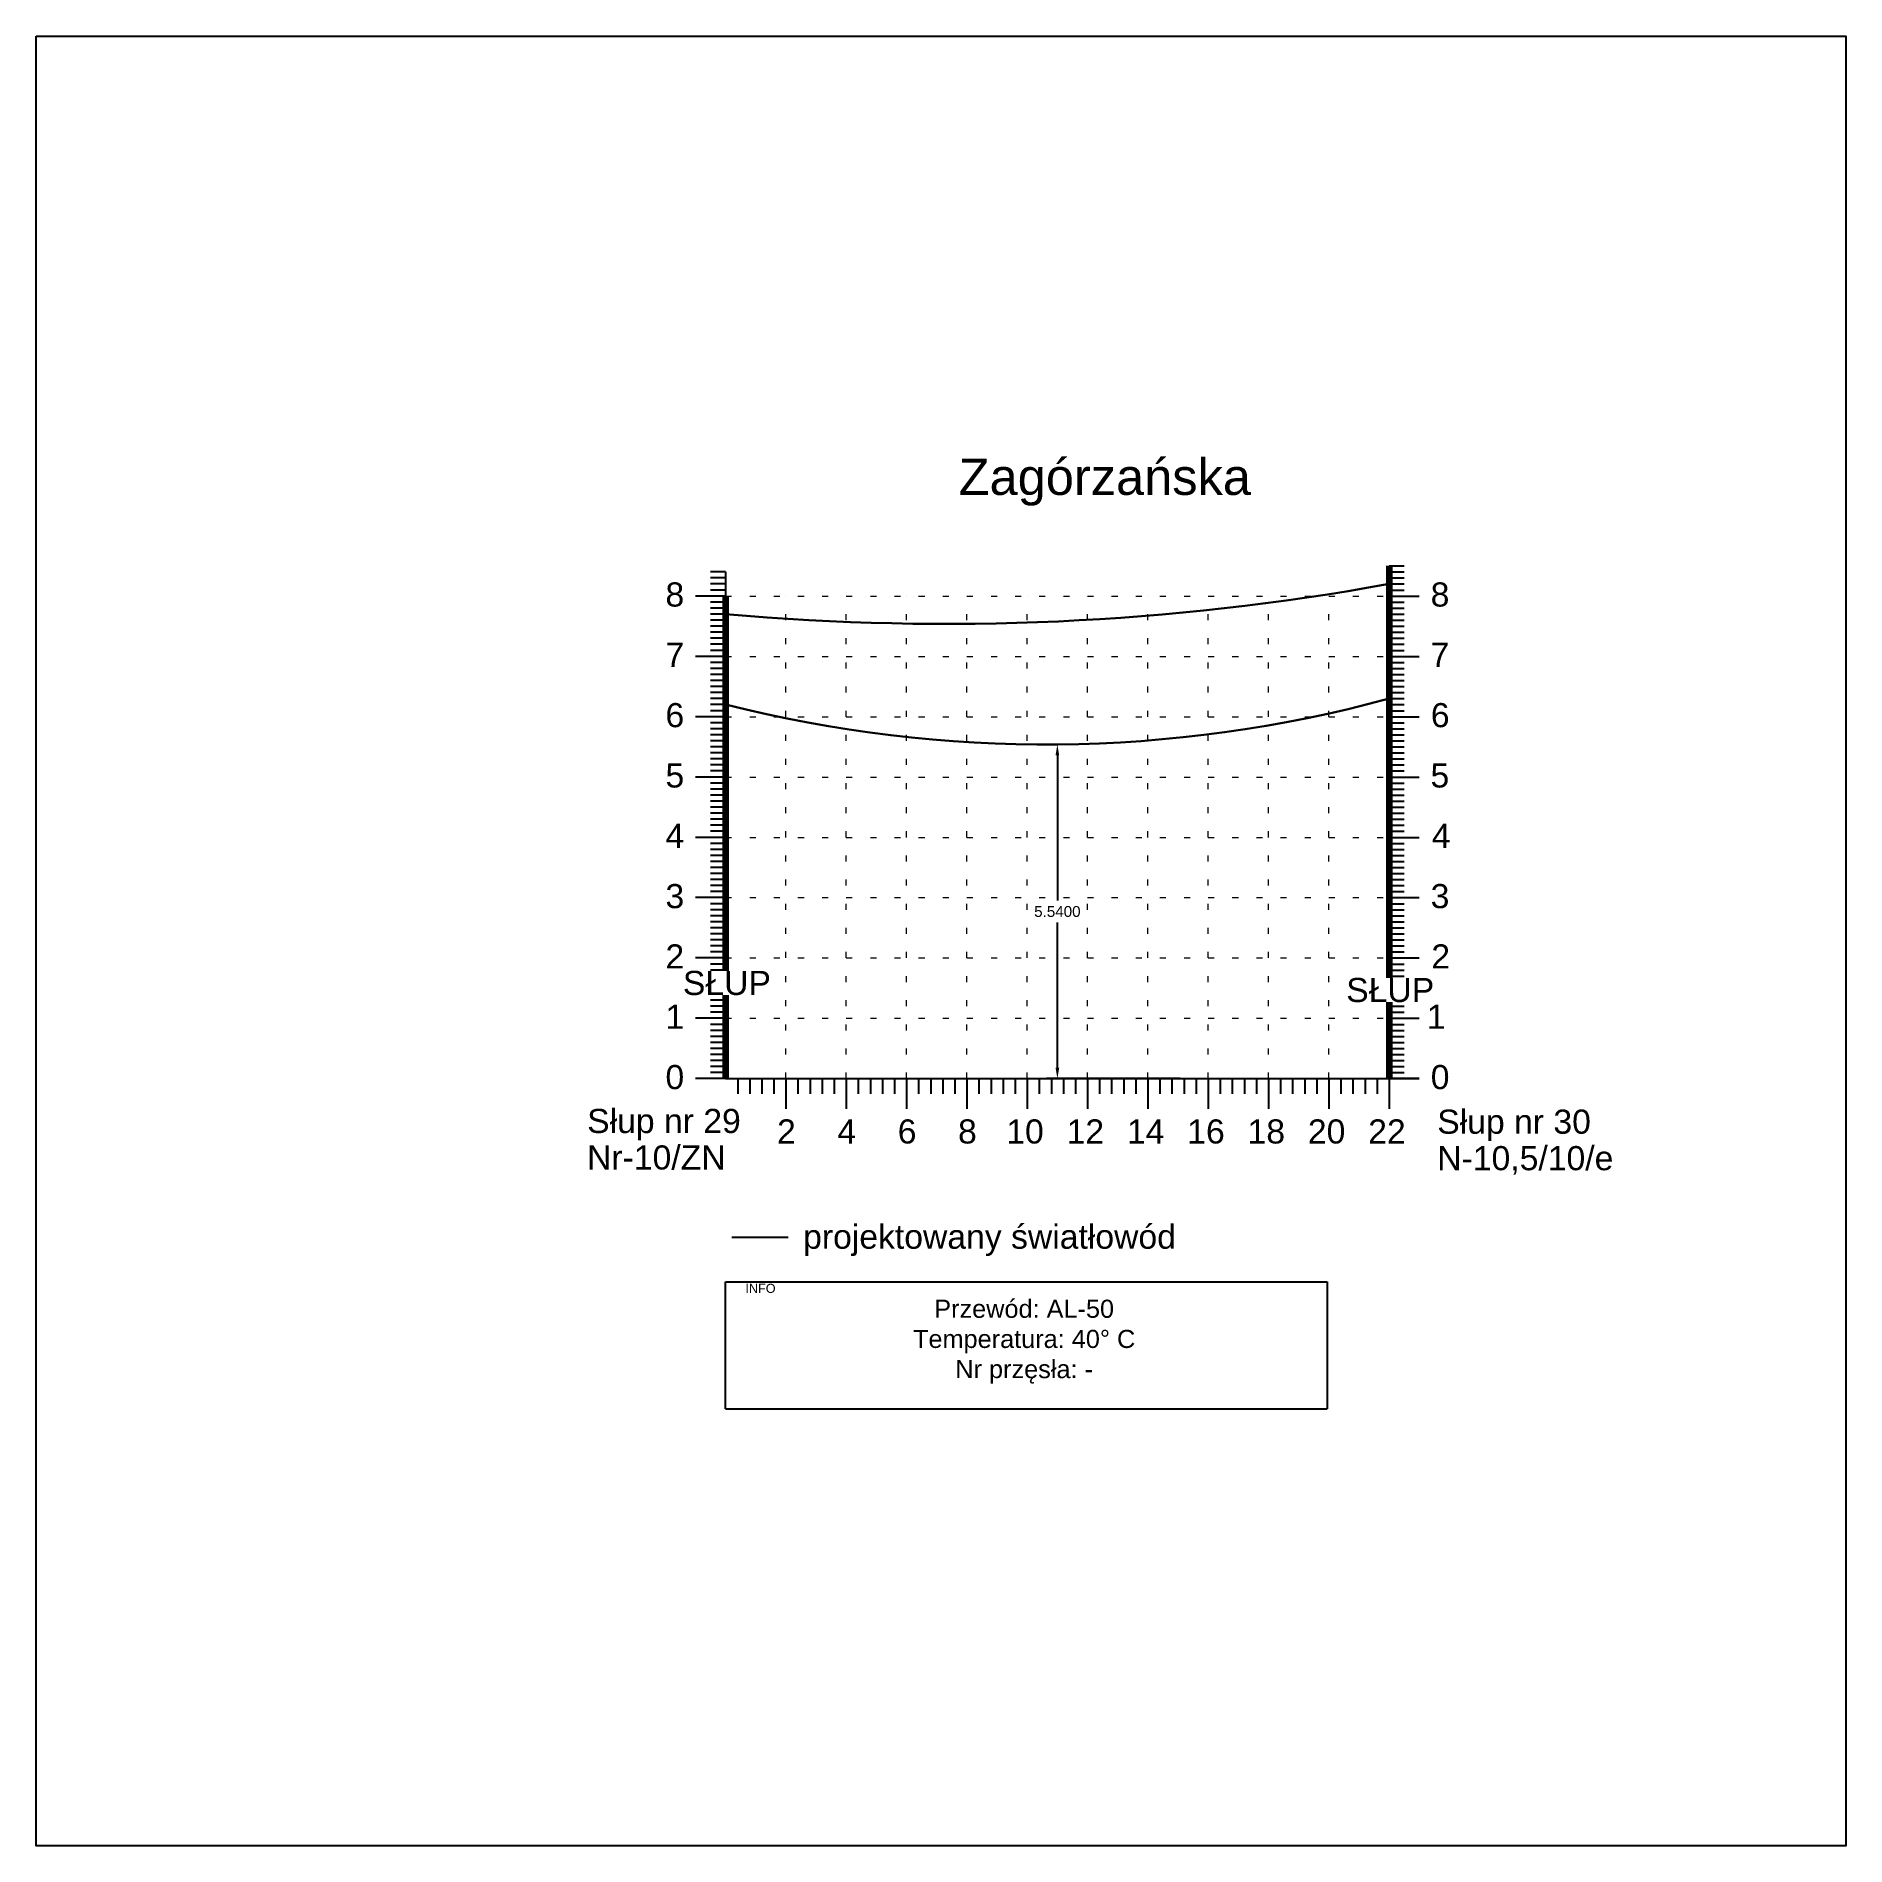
# Model space of a CAD drawing. Header units: metres. Extents: x -155 to 1812, y 681 to 886.
# Drawn here: x 324.54 to 354.54, y 830.52 to 860.52 of the extents above; entities that cross this region are included whole.
import ezdxf

# ---------------------------------------------------------------- set-up
doc = ezdxf.new("R2010")
doc.units = ezdxf.units.M
doc.header["$MEASUREMENT"] = 0
doc.linetypes.add('ACAD_ISO07W100', pattern=[3, 0, -3])
doc.layers.add('ramka', color=7, linetype='Continuous', plot=False)
doc.styles.get("Standard").update_dxf_attribs({"font": 'arial.ttf'})
doc.dimstyles.get("Standard").update_dxf_attribs({"dimtxt": 0.18, "dimasz": 0.18, "dimexe": 0.18, "dimexo": 0.0625, "dimgap": 0.09, "dimtad": 0, "dimtih": 1, "dimtoh": 1, "dimdec": 4, "dimzin": 0, "dimdsep": 46, "dimtxsty": 'Standard', "dimcen": 0.09, "dimadec": 0, "dimazin": 0, "dimtfac": 1, "dimtdec": 4, "dimtofl": 0, "dimtmove": 0, "dimatfit": 3, "dimfxl": 1, "dimtolj": 1, "dimtzin": 0, "dimarcsym": 0})

msp = doc.modelspace()

# ---------------------------------------------------------------- texts
for s, height, p in [('Zagórzańska', 0.6, (339.83597, 852.91715)), ('8', 0.4, (334.97468, 851.0662)), ('8', 0.4, (347.66033, 851.0662)), ('7', 0.4, (334.97468, 850.0662)), ('7', 0.4, (347.65733, 850.0662)), ('6', 0.4, (334.97468, 849.0662)), ('6', 0.4, (347.66306, 849.0662)), ('5', 0.4, (334.97468, 848.0662)), ('5', 0.4, (347.6576, 848.0662)), ('4', 0.4, (334.97468, 847.0662)), ('4', 0.4, (347.67834, 847.0662)), ('3', 0.4, (334.97468, 846.0662)), ('3', 0.4, (347.66033, 846.0662)), ('2', 0.4, (334.97468, 845.0662)), ('2', 0.4, (347.67152, 845.0662)), ('1', 0.4, (334.97468, 844.0662)), ('1', 0.4, (347.59591, 844.0662)), ('0', 0.4, (334.97468, 843.0662)), ('0', 0.4, (347.66197, 843.0662)), ('Słup nr 29', 0.4, (333.67669, 842.33838)), ('Słup nr 30', 0.4, (347.76964, 842.32666)), ('2', 0.4, (336.82513, 842.16461)), ('4', 0.4, (337.82513, 842.16461)), ('6', 0.4, (338.82513, 842.16461)), ('8', 0.4, (339.82513, 842.16461)), ('10', 0.4, (340.62513, 842.16461)), ('12', 0.4, (341.62513, 842.16461)), ('14', 0.4, (342.62513, 842.16461)), ('16', 0.4, (343.62513, 842.16461)), ('18', 0.4, (344.62513, 842.16461)), ('20', 0.4, (345.62513, 842.16461)), ('22', 0.4, (346.62513, 842.16461)), ('Nr-10/ZN', 0.4, (333.67505, 841.73349)), ('N-10,5/10/e', 0.4, (347.76964, 841.72178)), ('projektowany światłowód', 0.4, (337.25684, 840.42031))]:
    msp.add_text(s, height=height).set_placement(p)
at = {"lineweight": 25}
msp.add_text('INFO', height=0.15, dxfattribs=at).set_placement((336.29996, 839.68858))
at = {"lineweight": 25, "insert": (340.92108, 838.87964), "char_height": 0.3, "attachment_point": 5}
msp.add_mtext_dynamic_manual_height_columns('\\pxqc;Przewód: AL-50\\PTemperatura: 40%%D C\\PNr przęsła: - ', width=9.8982731, gutter_width=2, heights=[2.4489], dxfattribs=at)

# ---------------------------------------------------------------- blocks, each defined once
blk = doc.blocks.new('*D184')
at = {"color": 0, "lineweight": -2}
for p, q in [((341.409, 848.78), (341.292, 848.78)), ((341.472, 848.6), (341.472, 846.192)), ((341.472, 843.42), (341.472, 845.828)), ((343.509, 843.24), (341.292, 843.24))]:
    blk.add_line(p, q, dxfattribs=at)
at = {"color": 0}
for points in [[(341.502, 848.6), (341.442, 848.6), (341.472, 848.78)], [(341.442, 843.42), (341.502, 843.42), (341.472, 843.24)]]:
    blk.add_solid(points, dxfattribs=at)
at = {"layer": 'Defpoints', "color": 0}
for p in [(341.472, 848.78), (341.472, 843.24), (343.572, 843.24)]:
    blk.add_point(p, dxfattribs=at)
at = {"color": 0, "lineweight": 25, "insert": (341.472, 846.01), "char_height": 0.18, "attachment_point": 5}
blk.add_mtext('\\A1;5.5400', dxfattribs=at)

# ---------------------------------------------------------------- dimensions: what is measured, and where the dimension line sits
at = {"lineweight": 25}
dim = msp.add_linear_dim(base=(341.47194, 843.24029), p1=(341.47194, 848.78029), p2=(343.57194, 843.24029), angle=90, dimstyle='Standard', dxfattribs=at)
dim.commit()
dim.dimension.update_dxf_attribs({"geometry": '*D184', "text_midpoint": (341.47194, 846.01029)})

# ---------------------------------------------------------------- linework, layer by layer
for p, q in [((346.97194, 851.74029), (346.97194, 843.24029)), ((346.97194, 851.74029), (347.22194, 851.74029)), ((346.97194, 851.74029), (347.22194, 851.74029)), ((335.97194, 851.64029), (335.72194, 851.64029)), ((335.97194, 851.64029), (335.72194, 851.64029)), ((335.97194, 851.54029), (335.72194, 851.54029)), ((335.97194, 851.54029), (335.72194, 851.54029)), ((335.97194, 851.44029), (335.72194, 851.44029)), ((335.97194, 851.44029), (335.72194, 851.44029)), ((335.97194, 851.64029), (335.97194, 843.24029)), ((346.97194, 851.64029), (347.22194, 851.64029)), ((346.97194, 851.64029), (347.22194, 851.64029)), ((346.97194, 851.54029), (347.22194, 851.54029)), ((346.97194, 851.54029), (347.22194, 851.54029)), ((346.97194, 851.44029), (347.22194, 851.44029)), ((346.97194, 851.44029), (347.22194, 851.44029)), ((335.97194, 851.24029), (335.47194, 851.24029)), ((335.97194, 851.24029), (335.47194, 851.24029)), ((335.97194, 851.24029), (335.47194, 851.24029)), ((335.97194, 851.24029), (335.47194, 851.24029)), ((335.97194, 851.34029), (335.72194, 851.34029)), ((335.97194, 851.34029), (335.72194, 851.34029)), ((335.97194, 851.14029), (335.72194, 851.14029)), ((346.97194, 851.34029), (347.22194, 851.34029)), ((346.97194, 851.34029), (347.22194, 851.34029)), ((346.97194, 851.24029), (347.47194, 851.24029)), ((346.97194, 851.24029), (347.47194, 851.24029)), ((346.97194, 851.24029), (347.47194, 851.24029)), ((346.97194, 851.24029), (347.47194, 851.24029)), ((346.97194, 851.14029), (347.22194, 851.14029)), ((335.97194, 851.04029), (335.72194, 851.04029)), ((335.97194, 850.94029), (335.72194, 850.94029)), ((335.97194, 850.84029), (335.72194, 850.84029)), ((346.97194, 851.04029), (347.22194, 851.04029)), ((346.97194, 850.94029), (347.22194, 850.94029)), ((346.97194, 850.84029), (347.22194, 850.84029)), ((335.97194, 850.74029), (335.72194, 850.74029)), ((335.97194, 850.64029), (335.72194, 850.64029)), ((335.97194, 850.54029), (335.72194, 850.54029)), ((346.97194, 850.74029), (347.22194, 850.74029)), ((346.97194, 850.64029), (347.22194, 850.64029)), ((346.97194, 850.54029), (347.22194, 850.54029)), ((335.97194, 850.24029), (335.47194, 850.24029)), ((335.97194, 850.24029), (335.47194, 850.24029)), ((335.97194, 850.44029), (335.72194, 850.44029)), ((335.97194, 850.34029), (335.72194, 850.34029)), ((346.97194, 850.44029), (347.22194, 850.44029)), ((346.97194, 850.34029), (347.22194, 850.34029)), ((346.97194, 850.24029), (347.47194, 850.24029)), ((346.97194, 850.24029), (347.47194, 850.24029)), ((335.97194, 850.14029), (335.72194, 850.14029)), ((335.97194, 850.04029), (335.72194, 850.04029)), ((335.97194, 849.94029), (335.72194, 849.94029)), ((346.97194, 850.14029), (347.22194, 850.14029)), ((346.97194, 850.04029), (347.22194, 850.04029)), ((346.97194, 849.94029), (347.22194, 849.94029)), ((335.97194, 849.84029), (335.72194, 849.84029)), ((335.97194, 849.74029), (335.72194, 849.74029)), ((335.97194, 849.64029), (335.72194, 849.64029)), ((346.97194, 849.84029), (347.22194, 849.84029)), ((346.97194, 849.74029), (347.22194, 849.74029)), ((346.97194, 849.64029), (347.22194, 849.64029)), ((335.97194, 849.54029), (335.72194, 849.54029)), ((335.97194, 849.44029), (335.72194, 849.44029)), ((335.97194, 849.34029), (335.72194, 849.34029)), ((346.97194, 849.54029), (347.22194, 849.54029)), ((346.97194, 849.44029), (347.22194, 849.44029)), ((346.97194, 849.34029), (347.22194, 849.34029)), ((335.97194, 849.24029), (335.47194, 849.24029)), ((335.97194, 849.24029), (335.47194, 849.24029)), ((335.97194, 849.14029), (335.72194, 849.14029)), ((335.97194, 849.04029), (335.72194, 849.04029)), ((346.97194, 849.24029), (347.47194, 849.24029)), ((346.97194, 849.24029), (347.47194, 849.24029)), ((346.97194, 849.14029), (347.22194, 849.14029)), ((346.97194, 849.04029), (347.22194, 849.04029)), ((335.97194, 848.94029), (335.72194, 848.94029)), ((335.97194, 848.84029), (335.72194, 848.84029)), ((335.97194, 848.74029), (335.72194, 848.74029)), ((346.97194, 848.94029), (347.22194, 848.94029)), ((346.97194, 848.84029), (347.22194, 848.84029)), ((346.97194, 848.74029), (347.22194, 848.74029)), ((335.97194, 848.64029), (335.72194, 848.64029)), ((335.97194, 848.54029), (335.72194, 848.54029)), ((335.97194, 848.44029), (335.72194, 848.44029)), ((346.97194, 848.64029), (347.22194, 848.64029)), ((346.97194, 848.54029), (347.22194, 848.54029)), ((346.97194, 848.44029), (347.22194, 848.44029)), ((335.97194, 848.24029), (335.47194, 848.24029)), ((335.97194, 848.24029), (335.47194, 848.24029)), ((335.97194, 848.34029), (335.72194, 848.34029)), ((335.97194, 848.14029), (335.72194, 848.14029)), ((346.97194, 848.34029), (347.22194, 848.34029)), ((346.97194, 848.24029), (347.47194, 848.24029)), ((346.97194, 848.24029), (347.47194, 848.24029)), ((346.97194, 848.14029), (347.22194, 848.14029)), ((335.97194, 848.04029), (335.72194, 848.04029)), ((335.97194, 847.94029), (335.72194, 847.94029)), ((335.97194, 847.84029), (335.72194, 847.84029)), ((346.97194, 848.04029), (347.22194, 848.04029)), ((346.97194, 847.94029), (347.22194, 847.94029)), ((346.97194, 847.84029), (347.22194, 847.84029)), ((335.97194, 847.74029), (335.72194, 847.74029)), ((335.97194, 847.64029), (335.72194, 847.64029)), ((335.97194, 847.54029), (335.72194, 847.54029)), ((346.97194, 847.74029), (347.22194, 847.74029)), ((346.97194, 847.64029), (347.22194, 847.64029)), ((346.97194, 847.54029), (347.22194, 847.54029)), ((335.97194, 847.24029), (335.47194, 847.24029)), ((335.97194, 847.24029), (335.47194, 847.24029)), ((335.97194, 847.44029), (335.72194, 847.44029)), ((335.97194, 847.34029), (335.72194, 847.34029)), ((346.97194, 847.44029), (347.22194, 847.44029)), ((346.97194, 847.34029), (347.22194, 847.34029)), ((346.97194, 847.24029), (347.47194, 847.24029)), ((346.97194, 847.24029), (347.47194, 847.24029)), ((335.97194, 847.14029), (335.72194, 847.14029)), ((335.97194, 847.04029), (335.72194, 847.04029)), ((335.97194, 846.94029), (335.72194, 846.94029)), ((346.97194, 847.14029), (347.22194, 847.14029)), ((346.97194, 847.04029), (347.22194, 847.04029)), ((346.97194, 846.94029), (347.22194, 846.94029)), ((335.97194, 846.84029), (335.72194, 846.84029)), ((335.97194, 846.74029), (335.72194, 846.74029)), ((335.97194, 846.64029), (335.72194, 846.64029)), ((346.97194, 846.84029), (347.22194, 846.84029)), ((346.97194, 846.74029), (347.22194, 846.74029)), ((346.97194, 846.64029), (347.22194, 846.64029)), ((335.97194, 846.54029), (335.72194, 846.54029)), ((335.97194, 846.44029), (335.72194, 846.44029)), ((335.97194, 846.34029), (335.72194, 846.34029)), ((346.97194, 846.54029), (347.22194, 846.54029)), ((346.97194, 846.44029), (347.22194, 846.44029)), ((346.97194, 846.34029), (347.22194, 846.34029)), ((335.97194, 846.24029), (335.47194, 846.24029)), ((335.97194, 846.24029), (335.47194, 846.24029)), ((335.97194, 846.14029), (335.72194, 846.14029)), ((335.97194, 846.04029), (335.72194, 846.04029)), ((346.97194, 846.24029), (347.47194, 846.24029)), ((346.97194, 846.24029), (347.47194, 846.24029)), ((346.97194, 846.14029), (347.22194, 846.14029)), ((346.97194, 846.04029), (347.22194, 846.04029)), ((335.97194, 845.94029), (335.72194, 845.94029)), ((335.97194, 845.84029), (335.72194, 845.84029)), ((335.97194, 845.74029), (335.72194, 845.74029)), ((346.97194, 845.94029), (347.22194, 845.94029)), ((346.97194, 845.84029), (347.22194, 845.84029)), ((346.97194, 845.74029), (347.22194, 845.74029)), ((335.97194, 845.64029), (335.72194, 845.64029)), ((335.97194, 845.54029), (335.72194, 845.54029)), ((335.97194, 845.44029), (335.72194, 845.44029)), ((346.97194, 845.64029), (347.22194, 845.64029)), ((346.97194, 845.54029), (347.22194, 845.54029)), ((346.97194, 845.44029), (347.22194, 845.44029)), ((335.97194, 845.24029), (335.47194, 845.24029)), ((335.97194, 845.24029), (335.47194, 845.24029)), ((335.97194, 845.34029), (335.72194, 845.34029)), ((335.97194, 845.14029), (335.72194, 845.14029)), ((346.97194, 845.34029), (347.22194, 845.34029)), ((346.97194, 845.24029), (347.47194, 845.24029)), ((346.97194, 845.24029), (347.47194, 845.24029)), ((346.97194, 845.14029), (347.22194, 845.14029)), ((335.97194, 845.04029), (335.72194, 845.04029)), ((335.97194, 844.94029), (335.72194, 844.94029)), ((335.97194, 844.84029), (335.72194, 844.84029)), ((346.97194, 845.04029), (347.22194, 845.04029)), ((346.97194, 844.94029), (347.22194, 844.94029)), ((346.97194, 844.84029), (347.22194, 844.84029)), ((335.97194, 844.74029), (335.72194, 844.74029)), ((335.97194, 844.64029), (335.72194, 844.64029)), ((335.97194, 844.54029), (335.72194, 844.54029)), ((346.97194, 844.74029), (347.22194, 844.74029)), ((346.97194, 844.64029), (347.22194, 844.64029)), ((346.97194, 844.54029), (347.22194, 844.54029)), ((335.97194, 844.24029), (335.47194, 844.24029)), ((335.97194, 844.24029), (335.47194, 844.24029)), ((335.97194, 844.44029), (335.72194, 844.44029)), ((335.97194, 844.34029), (335.72194, 844.34029)), ((346.97194, 844.44029), (347.22194, 844.44029)), ((346.97194, 844.34029), (347.22194, 844.34029)), ((346.97194, 844.24029), (347.47194, 844.24029)), ((346.97194, 844.24029), (347.47194, 844.24029)), ((335.97194, 844.14029), (335.72194, 844.14029)), ((335.97194, 844.04029), (335.72194, 844.04029)), ((335.97194, 843.94029), (335.72194, 843.94029)), ((346.97194, 844.14029), (347.22194, 844.14029)), ((346.97194, 844.04029), (347.22194, 844.04029)), ((346.97194, 843.94029), (347.22194, 843.94029)), ((335.97194, 843.84029), (335.72194, 843.84029)), ((335.97194, 843.74029), (335.72194, 843.74029)), ((335.97194, 843.64029), (335.72194, 843.64029)), ((346.97194, 843.84029), (347.22194, 843.84029)), ((346.97194, 843.74029), (347.22194, 843.74029)), ((346.97194, 843.64029), (347.22194, 843.64029)), ((335.97194, 843.54029), (335.72194, 843.54029)), ((335.97194, 843.44029), (335.72194, 843.44029)), ((335.97194, 843.34029), (335.72194, 843.34029)), ((346.97194, 843.54029), (347.22194, 843.54029)), ((346.97194, 843.44029), (347.22194, 843.44029)), ((346.97194, 843.34029), (347.22194, 843.34029)), ((335.97194, 843.24029), (335.47194, 843.24029)), ((335.97194, 843.24029), (335.72194, 843.24029)), ((335.97194, 843.24029), (347.47194, 843.24029)), ((336.17194, 843.24029), (336.17194, 842.99029)), ((336.37194, 843.24029), (336.37194, 842.99029)), ((336.57194, 843.24029), (336.57194, 842.99029)), ((336.77194, 843.24029), (336.77194, 842.99029)), ((336.97194, 843.24029), (336.97194, 842.74029)), ((337.17194, 843.24029), (337.17194, 842.99029)), ((337.37194, 843.24029), (337.37194, 842.99029)), ((337.57194, 843.24029), (337.57194, 842.99029)), ((337.77194, 843.24029), (337.77194, 842.99029)), ((337.97194, 843.24029), (337.97194, 842.74029)), ((338.17194, 843.24029), (338.17194, 842.99029)), ((338.37194, 843.24029), (338.37194, 842.99029)), ((338.57194, 843.24029), (338.57194, 842.99029)), ((338.77194, 843.24029), (338.77194, 842.99029)), ((338.97194, 843.24029), (338.97194, 842.74029)), ((339.17194, 843.24029), (339.17194, 842.99029)), ((339.37194, 843.24029), (339.37194, 842.99029)), ((339.57194, 843.24029), (339.57194, 842.99029)), ((339.77194, 843.24029), (339.77194, 842.99029)), ((339.97194, 843.24029), (339.97194, 842.74029)), ((340.17194, 843.24029), (340.17194, 842.99029)), ((340.37194, 843.24029), (340.37194, 842.99029)), ((340.57194, 843.24029), (340.57194, 842.99029)), ((340.77194, 843.24029), (340.77194, 842.99029)), ((340.97194, 843.24029), (340.97194, 842.74029)), ((341.17194, 843.24029), (341.17194, 842.99029)), ((341.37194, 843.24029), (341.37194, 842.99029)), ((341.57194, 843.24029), (341.57194, 842.99029)), ((341.77194, 843.24029), (341.77194, 842.99029)), ((341.97194, 843.24029), (341.97194, 842.74029)), ((342.17194, 843.24029), (342.17194, 842.99029)), ((342.37194, 843.24029), (342.37194, 842.99029)), ((342.57194, 843.24029), (342.57194, 842.99029)), ((342.77194, 843.24029), (342.77194, 842.99029)), ((342.97194, 843.24029), (342.97194, 842.74029)), ((343.17194, 843.24029), (343.17194, 842.99029)), ((343.37194, 843.24029), (343.37194, 842.99029)), ((343.57194, 843.24029), (343.57194, 842.99029)), ((343.77194, 843.24029), (343.77194, 842.99029)), ((343.97194, 843.24029), (343.97194, 842.74029)), ((344.17194, 843.24029), (344.17194, 842.99029)), ((344.37194, 843.24029), (344.37194, 842.99029)), ((344.57194, 843.24029), (344.57194, 842.99029)), ((344.77194, 843.24029), (344.77194, 842.99029)), ((344.97194, 843.24029), (344.97194, 842.74029)), ((345.17194, 843.24029), (345.17194, 842.99029)), ((345.37194, 843.24029), (345.37194, 842.99029)), ((345.57194, 843.24029), (345.57194, 842.99029)), ((345.77194, 843.24029), (345.77194, 842.99029)), ((345.97194, 843.24029), (345.97194, 842.74029)), ((346.17194, 843.24029), (346.17194, 842.99029)), ((346.37194, 843.24029), (346.37194, 842.99029)), ((346.57194, 843.24029), (346.57194, 842.99029)), ((346.77194, 843.24029), (346.77194, 842.99029)), ((346.97194, 843.24029), (346.97194, 842.74029)), ((346.97194, 843.24029), (347.22194, 843.24029)), ((347.47194, 843.24029), (346.97194, 843.24029))]:
    msp.add_line(p, q)
at = {"linetype": 'ACAD_ISO07W100', "lineweight": 15, "ltscale": 0.1}
for p, q in [((346.97194, 843.24029), (346.97194, 851.74029)), ((335.97194, 851.24029), (346.97194, 851.24029)), ((335.97194, 843.24029), (335.97194, 851.24029)), ((336.97194, 843.24029), (336.97194, 851.24029)), ((337.97194, 843.24029), (337.97194, 851.24029)), ((338.97194, 843.24029), (338.97194, 851.24029)), ((339.97194, 843.24029), (339.97194, 851.24029)), ((340.97194, 843.24029), (340.97194, 851.24029)), ((341.97194, 843.24029), (341.97194, 851.24029)), ((342.97194, 843.24029), (342.97194, 851.24029)), ((343.97194, 843.24029), (343.97194, 851.24029)), ((344.97194, 843.24029), (344.97194, 851.24029)), ((345.97194, 843.24029), (345.97194, 851.24029)), ((346.97194, 843.24029), (346.97194, 851.24029)), ((335.97194, 850.24029), (346.97194, 850.24029)), ((335.97194, 849.24029), (346.97194, 849.24029)), ((335.97194, 848.24029), (346.97194, 848.24029)), ((335.97194, 847.24029), (346.97194, 847.24029)), ((335.97194, 846.24029), (346.97194, 846.24029)), ((335.97194, 845.24029), (346.97194, 845.24029)), ((335.97194, 844.24029), (346.97194, 844.24029))]:
    msp.add_line(p, q, dxfattribs=at)
at = {"lineweight": 100}
for p, q in [((346.97194, 851.74029), (346.97194, 843.24029)), ((335.97194, 851.24029), (335.97194, 843.24029))]:
    msp.add_line(p, q, dxfattribs=at)
at = {"lineweight": 25}
for p, q in [((346.97194, 843.24029), (347.47194, 843.24029)), ((346.97194, 843.24029), (347.47194, 843.24029)), ((335.97194, 839.86958), (345.94282, 839.86958)), ((335.97194, 837.76645), (335.97194, 839.86958)), ((345.94282, 839.86958), (345.94282, 837.76645)), ((335.97194, 837.76645), (345.94282, 837.76645))]:
    msp.add_line(p, q, dxfattribs=at)
at = {"color": 3, "lineweight": 25}
msp.add_line((336.07749, 840.61007), (337.00808, 840.61007), dxfattribs=at)
at = {"lineweight": 25}
msp.add_lwpolyline([(324.54271, 860.52182), (354.54271, 860.52182), (354.54271, 830.52182), (324.54271, 830.52182), (324.54271, 860.52182)], dxfattribs=at)
at = {"lineweight": 30}
msp.add_arc((339.6184, 891.96813), 41.18956, 264.921025, 280.284099, dxfattribs=at)
at = {"color": 3, "lineweight": 30}
msp.add_arc((341.28149, 870.43987), 21.66041, 255.81067, 285.231043, dxfattribs=at)
at = {"layer": 'ramka'}
msp.add_line((335.97194, 843.24029), (341.47194, 843.24029), dxfattribs=at)

msp.set_redraw_order([(e.dxf.handle, doc.entitydb.next_handle()) for e in msp.query("TEXT MTEXT ATTDEF DIMENSION ARC_DIMENSION")])  # texts and dimensions are drawn at this point

# ---------------------------------------------------------------- next in the draw order: texts
at = {"lineweight": 18, "char_height": 0.4, "attachment_point": 1, "bg_fill": 3, "box_fill_scale": 1, "bg_fill_color": 256, "bg_fill_transparency": 0}
for insert in [(335.26384, 845.0265), (346.26011, 844.90973)]:
    msp.add_mtext_dynamic_manual_height_columns('SŁUP', width=1.5368437, gutter_width=2, heights=[-0.41364], dxfattribs=dict(at, insert=insert))

doc.saveas('drawing.dxf')
